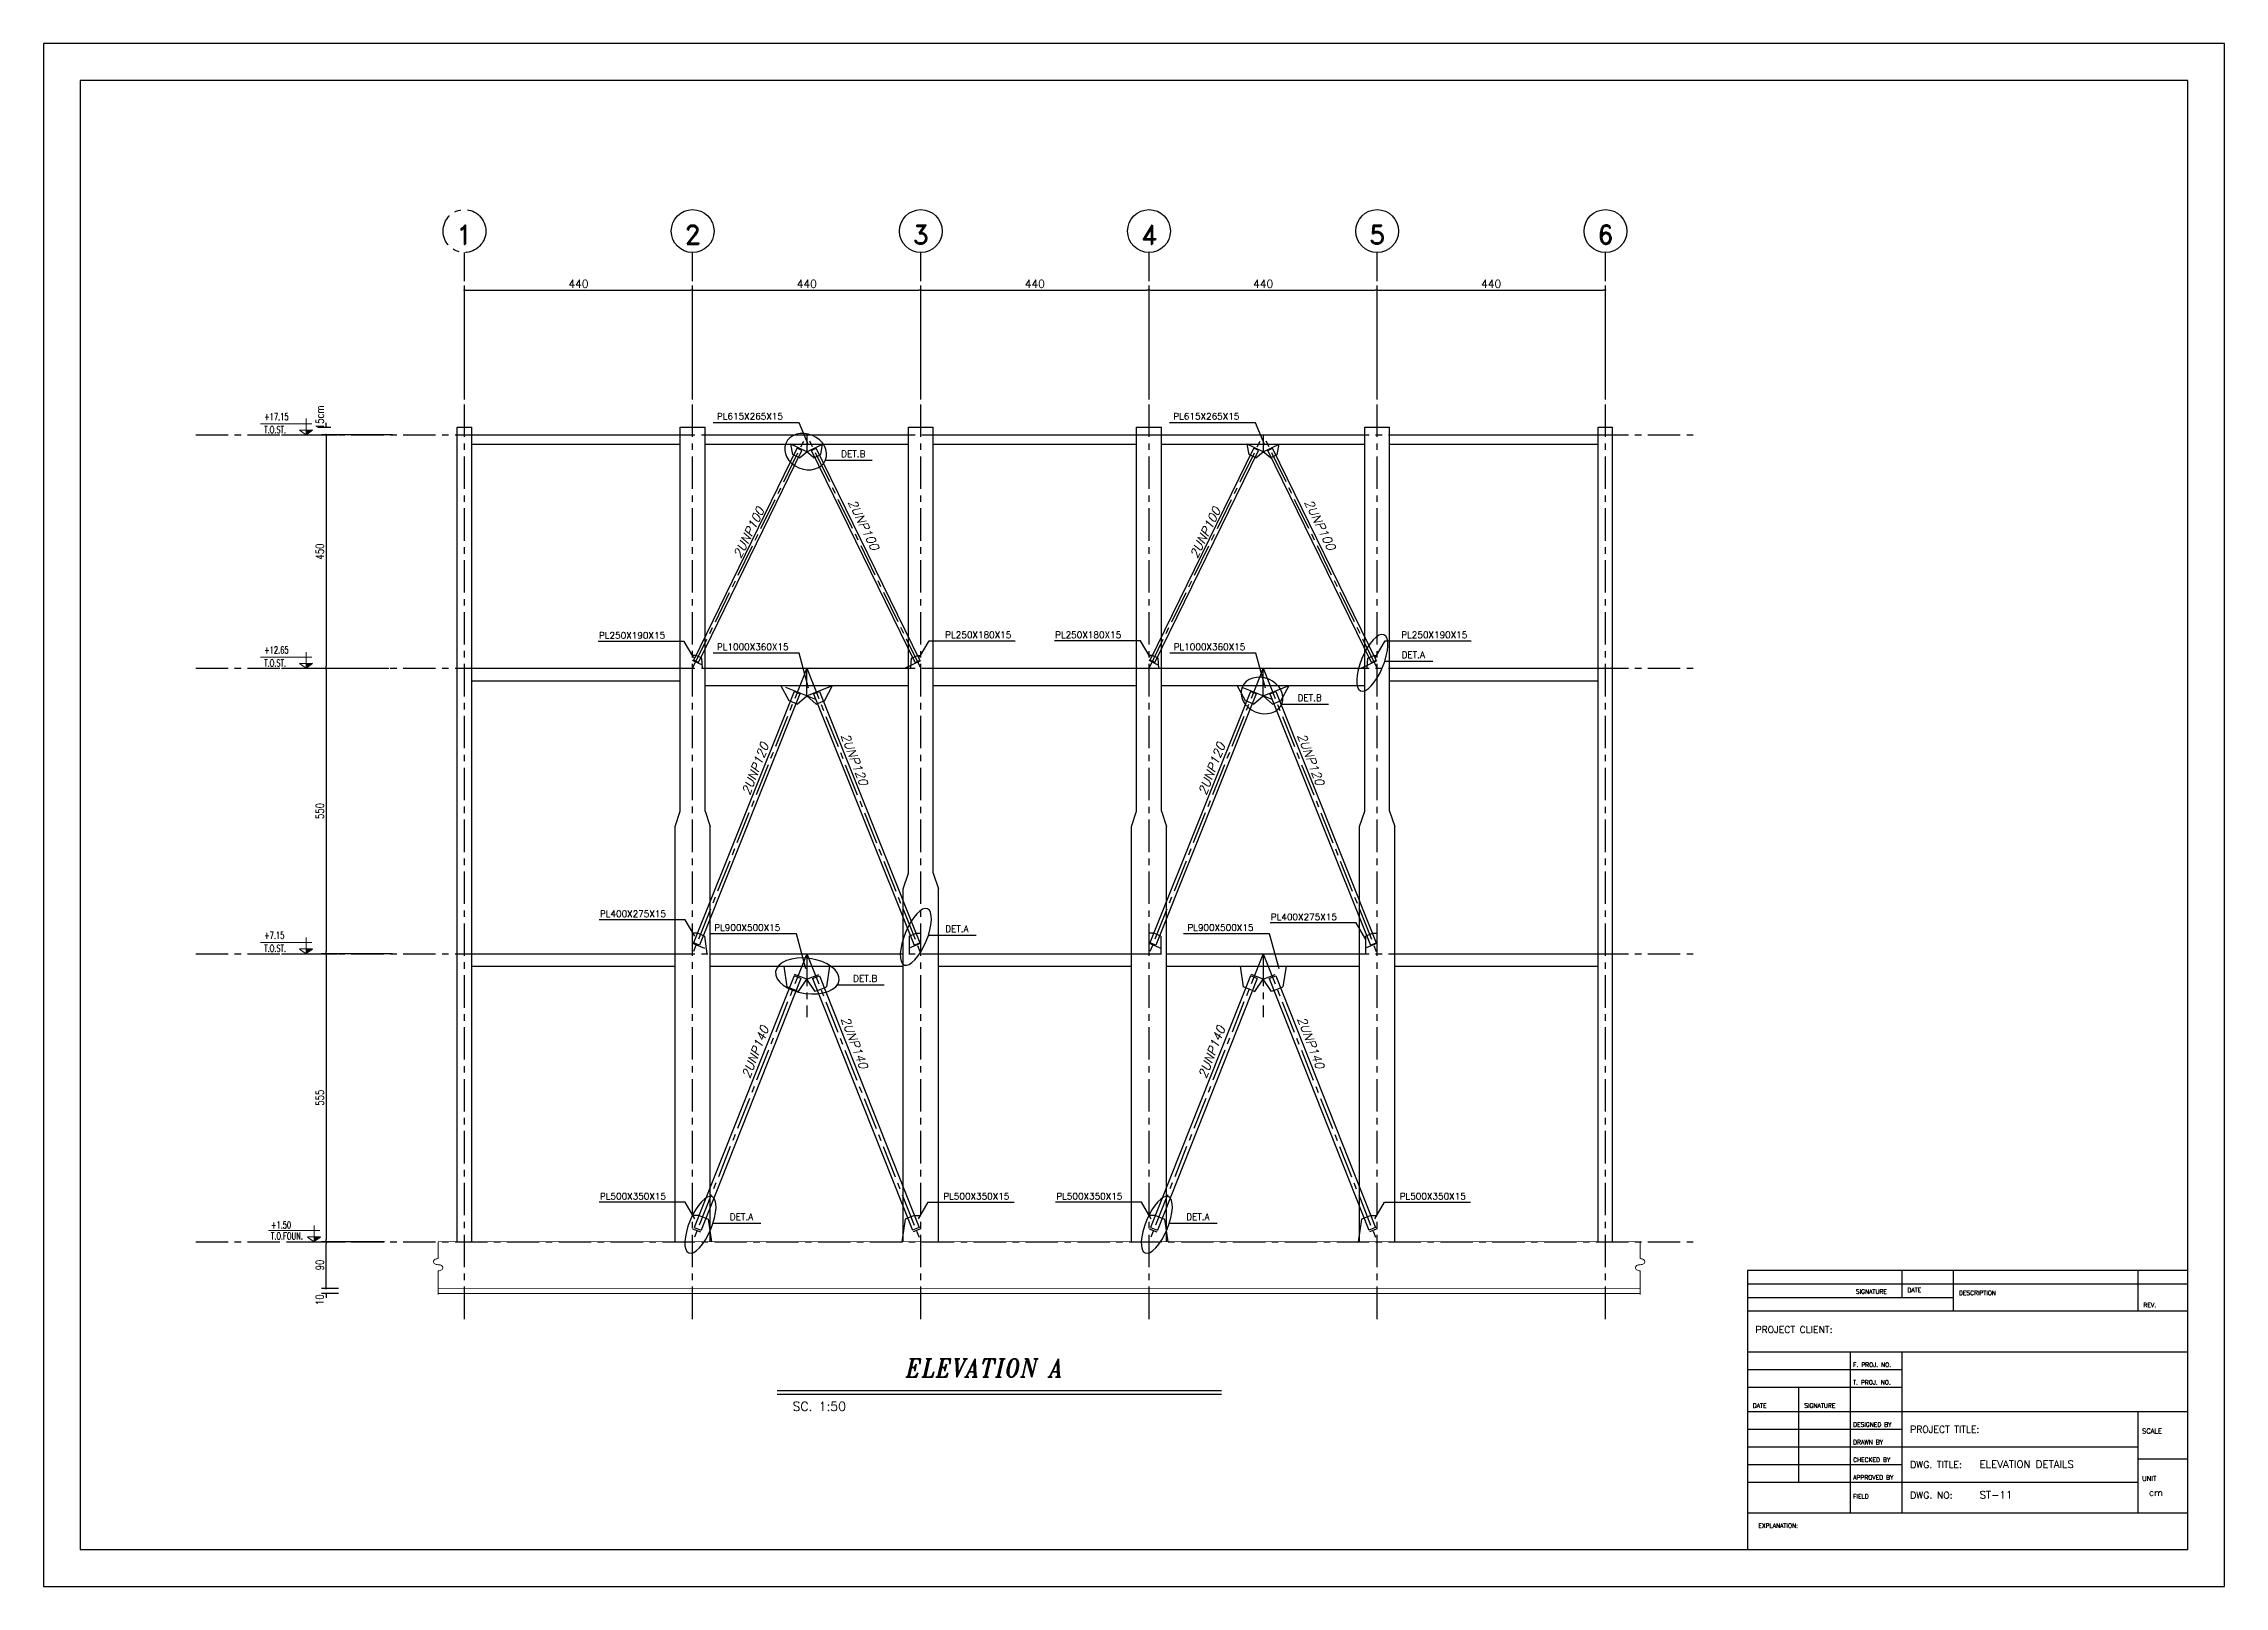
# Model space of a CAD drawing. Header units: inches. Extents: x 460503 to 460688, y 47570 to 48852.
# Drawn here: x 460506 to 460590.1, y 48150.2 to 48209.7 of the extents above; entities that cross this region are included whole.
import ezdxf
from ezdxf.enums import TextEntityAlignment as Align

# ---------------------------------------------------------------- set-up
doc = ezdxf.new("R2010")
doc.units = ezdxf.units.IN
doc.header["$MEASUREMENT"] = 0
for name, pattern in [('CENTER', [2, 1.25, -0.25, 0.25, -0.25]), ('DASHDOTX2', [2, 1, -0.5, 0, -0.5]), ('HIDDEN', [0.375, 0.25, -0.125])]:
    doc.linetypes.add(name, pattern=pattern)
for name, color, linetype in [('1', 1, 'Continuous'), ('2H', 2, 'HIDDEN'), ('2Y', 2, 'Continuous'), ('3', 3, 'HIDDEN'), ('3G', 3, 'Continuous'), ('4C', 4, 'Continuous'), ('6M', 6, 'Continuous'), ('Ax', 1, 'DASHDOTX2'), ('AXE', 1, 'CENTER'), ('D', 1, 'Continuous'), ('DIM', 8, 'Continuous'), ('E10', 3, 'Continuous'), ('lateral brace', 5, 'Continuous'), ('Layer4', 118, 'Continuous'), ('LEVEL', 3, 'HIDDEN'), ('TXT', 3, 'Continuous'), ('wall', 4, 'Continuous')]:
    doc.layers.add(name, color=color, linetype=linetype)
doc.layers.add('2', color=2, linetype='Continuous', lineweight=9)
doc.styles.add('E100', font='SIMPLEX.shx', dxfattribs={"width": 0.7})
doc.styles.add('ITALICT', font='italict')
doc.styles.add('ROMANC', font='TXT.shx')
doc.styles.add('ROMAND', font='ROMAND.shx')
doc.styles.add('ROMANS', font='ROMANS', dxfattribs={"width": 0.8})
doc.styles.add('ROMANT', font='romant')
doc.dimstyles.new('1-100', dxfattribs={"dimtxt": 0.3, "dimasz": 0.08, "dimexe": 0.18, "dimexo": 0.0625, "dimgap": 0.09, "dimtad": 1, "dimdec": 0, "dimlfac": 100, "dimdsep": 46, "dimtxsty": 'ROMANT', "dimblk": 'DOT', "dimcen": 0.09, "dimclrd": 1, "dimclre": 1, "dimclrt": 3, "dimadec": 0, "dimazin": 0, "dimtfac": 1, "dimtdec": 0, "dimtix": 1, "dimtofl": 0, "dimtmove": 2, "dimatfit": 3, "dimldrblk": 'DOT', "dimfxl": 1, "dimtolj": 1, "dimarcsym": 0})

msp = doc.modelspace()

# ---------------------------------------------------------------- texts
at = {"layer": '1', "style": 'ROMANS'}
for s, height, p in [('SIGNATURE', 0.167417309, (460575.93403606, 48161.51121217)), ('DATE', 0.167417309, (460577.92211661, 48161.56353008)), ('DESCRIPTION', 0.1674173092, (460579.91019716, 48161.45889426)), ('REV.', 0.167417309, (460587.0254328, 48160.98803308)), ('PROJECT CLIENT:', 0.2615895456, (460572.06251079, 48159.99673065)), ('F. PROJ. NO.', 0.1674173092, (460575.82940024, 48158.68604507)), ('T. PROJ. NO.', 0.1674173092, (460575.82940024, 48158.00591226)), ('DATE', 0.167417309, (460571.95787497, 48157.1165078)), ('SIGNATURE', 0.167417309, (460573.94595552, 48157.1165078)), ('DESIGNED BY', 0.1674173092, (460575.82940024, 48156.38405707)), ('DRAWN BY', 0.167417309, (460575.82940024, 48155.70392425)), ('PROJECT TITLE:', 0.2615895456, (460578.02675243, 48156.15241367)), ('SCALE', 0.188344473, (460586.97311489, 48156.12246753)), ('CHECKED BY', 0.167417309, (460575.82940024, 48155.02379144)), ('DWG. TITLE:', 0.2615895456, (460578.02675243, 48154.79214803)), ('APPROVED BY', 0.1674173092, (460575.82940024, 48154.34365862)), ('UNIT', 0.188344473, (460586.97311489, 48154.29134071)), ('FIELD', 0.167417309, (460575.82940024, 48153.61120789)), ('DWG. NO:', 0.261589546, (460578.02675243, 48153.61120789)), ('cm', 0.261589546, (460587.23470443, 48153.71584371)), ('EXPLANATION:', 0.1674173092, (460572.17270318, 48152.48246882))]:
    msp.add_text(s, height=height, dxfattribs=at).set_placement(p)
at = {"layer": '2Y', "style": 'ROMANC'}
for s, p in [('DET.B', (460536.80446813, 48193.75596709)), ('DET.A', (460558.41665109, 48186.01119914, 0.00499999)), ('DET.B', (460554.40446848, 48184.35596709)), ('DET.A', (460540.81665107, 48175.44850969, 0.00499999)), ('DET.B', (460537.26469196, 48173.53596709, -0.01545631)), ('DET.A', (460532.50935445, 48164.34988206)), ('DET.A', (460550.10935447, 48164.34988206))]:
    msp.add_text(s, height=0.249999306, dxfattribs=at).set_placement(p)
at = {"layer": '3', "color": 3, "style": 'ROMAND'}
for s, p in [('1', (460522.27675826, 48202.32997472, 0.00000001)), ('2', (460531.07675826, 48202.32997472, 0.00000001)), ('3', (460539.87675824, 48202.32937062, 0.00000001)), ('4', (460548.67675826, 48202.32997472, 0.00000001)), ('5', (460557.47675826, 48202.32997472, 0.00000001)), ('6', (460566.27675826, 48202.32997472, 0.00000001))]:
    msp.add_text(s, height=0.7299072, dxfattribs=at).set_placement(p, align=Align.MIDDLE_CENTER)
at = {"layer": '3G'}
for s, height, style, p in [('PL615X265X15', 0.2499993062, 'ROMANC', (460532.01113516, 48195.20536959, -0.00743621)), ('PL615X265X15', 0.2499993062, 'ROMANC', (460549.61113518, 48195.20536959, -0.00743621)), ('PL250X190X15', 0.2499993062, 'ROMANC', (460527.46311028, 48186.75996153, 0.00044355)), ('PL250X180X15', 0.2499993062, 'ROMANC', (460540.8151488, 48186.78192217, 0.00064367)), ('PL250X180X15', 0.2499993062, 'ROMANC', (460545.05185937, 48186.78192217, 0.00064367)), ('PL250X190X15', 0.2499993062, 'ROMANC', (460558.40095953, 48186.78192217, 0.00064367)), ('PL1000X360X15', 0.2499993062, 'ROMANC', (460532.01113516, 48186.31700018, -0.01243619)), ('PL1000X360X15', 0.2499993062, 'ROMANC', (460549.62527846, 48186.31700018, -0.01243619)), ('PL400X275X15', 0.2499993062, 'ROMANC', (460527.49842889, 48176.02957294, 0.0092659)), ('PL400X275X15', 0.2499993062, 'ROMANC', (460553.37100324, 48175.90580062, 0.0092659)), ('PL900X500X15', 0.2499993062, 'ROMANC', (460531.90813972, 48175.49700018, -0.0278925)), ('PL900X500X15', 0.2499993062, 'ROMANC', (460550.15229095, 48175.49700018, -0.0278925)), ('PL500X350X15', 0.2499993062, 'ROMANC', (460527.49915757, 48165.14126621, -0.00474019)), ('PL500X350X15', 0.2499993062, 'ROMANC', (460540.74139675, 48165.14126621, -0.00474019)), ('PL500X350X15', 0.2499993062, 'ROMANC', (460545.09915759, 48165.14126621, -0.00474019)), ('PL500X350X15', 0.2499993062, 'ROMANC', (460558.34139677, 48165.14126621, -0.00474019)), ('SC. 1:50', 0.35, 'ROMANS', (460534.93137917, 48156.99091573))]:
    msp.add_text(s, height=height, dxfattribs=dict(at, style=style)).set_placement(p)
at = {"layer": '3G', "style": 'ITALICT'}
for s, rotation, p in [('2UNP100', 63.9088177949, (460532.93198943, 48189.82594148, -0.0074362)), ('2UNP100', 295.8895840236, (460537.05778917, 48192.02131348, -0.0074362)), ('2UNP100', 63.9088177949, (460550.53198945, 48189.82594148, -0.0074362)), ('2UNP100', 295.8895840236, (460554.65778919, 48192.02131348, -0.0074362)), ('2UNP120', 69.0984814935, (460533.27524781, 48180.70286256)), ('2UNP120', 290.9015185055, (460536.78491331, 48183.03000262)), ('2UNP120', 69.0984814935, (460550.87524783, 48180.70286256)), ('2UNP120', 290.9015185055, (460554.38491333, 48183.03000262)), ('2UNP140', 69.0984814935, (460533.2752478, 48169.78286256)), ('2UNP140', 290.9015185055, (460536.7849133, 48172.11000262)), ('2UNP140', 69.0984814935, (460550.87524782, 48169.78286256)), ('2UNP140', 290.9015185055, (460554.38491332, 48172.11000262))]:
    msp.add_text(s, height=0.337499063, rotation=rotation, dxfattribs=at).set_placement(p)
at = {"layer": '4C', "style": 'ITALICT', "width": 0.9}
msp.add_text('ELEVATION A ', height=0.7, dxfattribs=at).set_placement((460539.29438768, 48158.29503699))
at = {"layer": 'E10', "color": 3, "style": 'E100'}
for s, p in [('ELEVATION DETAILS', (460580.70460128, 48154.79214803)), ('ST-11', (460580.70460128, 48153.61120789))]:
    msp.add_text(s, height=0.28865, dxfattribs=at).set_placement(p)
at = {"layer": 'LEVEL', "style": 'ROMANS', "width": 0.7}
for s, p in [('+17.15', (460514.55278677, 48195.18318704, -0.00499999)), ('T.O.ST.  ', (460514.55278677, 48194.68194012, -0.00499999)), ('T.O.ST.  ', (460514.55278677, 48185.68194012, -0.00499999)), ('+12.65', (460514.55278677, 48186.18318704, -0.00499999)), ('+7.15', (460514.55278677, 48175.18318704, -0.00499999)), ('T.O.ST.  ', (460514.55278677, 48174.68194012, -0.00499999)), ('+1.50', (460514.81288485, 48164.0244916, -0.00499999)), ('T.O.FOUN.', (460514.81288485, 48163.59493424, -0.00499999))]:
    msp.add_text(s, height=0.27, dxfattribs=at).set_placement(p)

# ---------------------------------------------------------------- blocks, each defined once
blk = doc.blocks.new('DOT')
at = {"layer": 'DIM', "color": 0, "linetype": 'ByBlock'}
blk.add_line((-0.5, 0), (-1, 0), dxfattribs=at)
at = {"layer": 'DIM', "color": 0, "linetype": 'ByBlock', "const_width": 0.5}
blk.add_lwpolyline([(-0.25, 0, 1), (0.25, 0, 1)], format="xyb", close=True, dxfattribs=at)
blk = doc.blocks.new('*D379')
at = {"layer": 'D', "color": 1, "lineweight": -2, "transparency": 16777216}
for p, q in [((460519.495, 48174.615), (460516.757, 48174.615)), ((460516.937, 48174.535), (460516.937, 48163.595)), ((460519.197, 48163.515), (460516.757, 48163.515))]:
    blk.add_line(p, q, dxfattribs=at)
at = {"layer": 'Defpoints', "color": 0, "transparency": 16777216}
for p in [(460519.558, 48174.615), (460516.937, 48163.515), (460519.259, 48163.515)]:
    blk.add_point(p, dxfattribs=at)
at = {"layer": 'D', "color": 1, "lineweight": -2, "transparency": 16777216, "xscale": 0.08, "yscale": 0.08, "zscale": 0.08}
for p, rotation in [((460516.937, 48174.615), 90), ((460516.937, 48163.515), 270)]:
    blk.add_blockref('DOT', p, dxfattribs=dict(at, rotation=rotation))
at = {"layer": 'D', "color": 2, "transparency": 16777216, "insert": (460516.697, 48169.065), "char_height": 0.3, "attachment_point": 5, "rotation": 90, "style": 'ROMANS'}
blk.add_mtext('\\A1;555', dxfattribs=at)
blk = doc.blocks.new('_Dot')
at = {"layer": 'DIM', "color": 0, "lineweight": -2}
blk.add_line((-0.5, 0), (-1, 0), dxfattribs=at)
at = {"layer": 'DIM', "color": 0, "const_width": 0.5}
blk.add_lwpolyline([(-0.25, 0, 1), (0.25, 0, 1)], format="xyb", close=True, dxfattribs=at)
blk = doc.blocks.new('*D380')
at = {"layer": 'D', "color": 1, "lineweight": -2, "transparency": 16777216}
for p, q in [((460517.38, 48163.515), (460516.757, 48163.515)), ((460516.937, 48161.795), (460516.937, 48163.435)), ((460517.414, 48161.715), (460516.757, 48161.715))]:
    blk.add_line(p, q, dxfattribs=at)
at = {"layer": 'Defpoints', "color": 0, "transparency": 16777216}
for p in [(460516.937, 48163.515), (460517.442, 48163.515), (460517.476, 48161.715)]:
    blk.add_point(p, dxfattribs=at)
at = {"layer": 'D', "color": 1, "lineweight": -2, "transparency": 16777216, "xscale": 0.08, "yscale": 0.08, "zscale": 0.08}
for p, rotation in [((460516.937, 48163.515), 90), ((460516.937, 48161.715), 270)]:
    blk.add_blockref('DOT', p, dxfattribs=dict(at, rotation=rotation))
at = {"layer": 'D', "color": 2, "transparency": 16777216, "insert": (460516.697, 48162.615), "char_height": 0.3, "attachment_point": 5, "rotation": 90, "style": 'ROMANS'}
blk.add_mtext('\\A1;90', dxfattribs=at)
blk = doc.blocks.new('*D381')
at = {"layer": 'D', "color": 1, "lineweight": -2, "transparency": 16777216}
for p, q in [((460517.414, 48161.715), (460516.757, 48161.715)), ((460516.937, 48161.795), (460516.937, 48161.875)), ((460517.414, 48161.515), (460516.757, 48161.515)), ((460516.937, 48161.435), (460516.937, 48161.355))]:
    blk.add_line(p, q, dxfattribs=at)
at = {"layer": 'Defpoints', "color": 0, "transparency": 16777216}
for p in [(460517.476, 48161.715), (460516.937, 48161.515), (460517.476, 48161.515)]:
    blk.add_point(p, dxfattribs=at)
at = {"layer": 'D', "color": 1, "lineweight": -2, "transparency": 16777216, "xscale": 0.08, "yscale": 0.08, "zscale": 0.08}
for p, rotation in [((460516.937, 48161.715), 270), ((460516.937, 48161.515), 90)]:
    blk.add_blockref('DOT', p, dxfattribs=dict(at, rotation=rotation))
at = {"layer": 'D', "color": 2, "transparency": 16777216, "insert": (460516.695, 48161.278), "char_height": 0.3, "attachment_point": 5, "rotation": 90, "style": 'ROMANS'}
blk.add_mtext('\\A1;10', dxfattribs=at)
blk = doc.blocks.new('*D382')
at = {"layer": 'D', "color": 1, "lineweight": -2, "transparency": 16777216}
for p, q in [((460516.635, 48194.915), (460517.117, 48194.915)), ((460516.635, 48194.615), (460517.117, 48194.615)), ((460516.937, 48194.995), (460516.937, 48195.075)), ((460516.937, 48194.535), (460516.937, 48194.455))]:
    blk.add_line(p, q, dxfattribs=at)
at = {"layer": 'Defpoints', "color": 0, "transparency": 16777216}
for p in [(460516.572, 48194.915), (460516.572, 48194.615), (460516.937, 48194.615)]:
    blk.add_point(p, dxfattribs=at)
at = {"layer": 'D', "color": 1, "lineweight": -2, "transparency": 16777216, "xscale": 0.08, "yscale": 0.08, "zscale": 0.08}
for p, rotation in [((460516.937, 48194.915), 270), ((460516.937, 48194.615), 90)]:
    blk.add_blockref('DOT', p, dxfattribs=dict(at, rotation=rotation))
at = {"layer": 'D', "color": 2, "transparency": 16777216, "insert": (460516.697, 48195.29), "char_height": 0.3, "attachment_point": 5, "rotation": 90, "style": 'ROMANS'}
blk.add_mtext('\\A1;15cm', dxfattribs=at)
blk = doc.blocks.new('*D383')
at = {"layer": 'D', "color": 1, "lineweight": -2, "transparency": 16777216}
for p, q in [((460519.355, 48185.615), (460516.757, 48185.615)), ((460516.937, 48185.535), (460516.937, 48174.695)), ((460519.197, 48174.615), (460516.757, 48174.615))]:
    blk.add_line(p, q, dxfattribs=at)
at = {"layer": 'Defpoints', "color": 0, "transparency": 16777216}
for p in [(460519.418, 48185.615), (460516.937, 48174.615), (460519.259, 48174.615)]:
    blk.add_point(p, dxfattribs=at)
at = {"layer": 'D', "color": 1, "lineweight": -2, "transparency": 16777216, "xscale": 0.08, "yscale": 0.08, "zscale": 0.08}
for p, rotation in [((460516.937, 48185.615), 90), ((460516.937, 48174.615), 270)]:
    blk.add_blockref('DOT', p, dxfattribs=dict(at, rotation=rotation))
at = {"layer": 'D', "color": 2, "transparency": 16777216, "insert": (460516.697, 48180.115), "char_height": 0.3, "attachment_point": 5, "rotation": 90, "style": 'ROMANS'}
blk.add_mtext('\\A1;550', dxfattribs=at)
blk = doc.blocks.new('*D384')
at = {"layer": 'D', "color": 1, "lineweight": -2, "transparency": 16777216}
for p, q in [((460519.495, 48194.615), (460516.757, 48194.615)), ((460516.937, 48194.535), (460516.937, 48185.695)), ((460519.197, 48185.615), (460516.757, 48185.615))]:
    blk.add_line(p, q, dxfattribs=at)
at = {"layer": 'Defpoints', "color": 0, "transparency": 16777216}
for p in [(460519.558, 48194.615), (460516.937, 48185.615), (460519.259, 48185.615)]:
    blk.add_point(p, dxfattribs=at)
at = {"layer": 'D', "color": 1, "lineweight": -2, "transparency": 16777216, "xscale": 0.08, "yscale": 0.08, "zscale": 0.08}
for p, rotation in [((460516.937, 48194.615), 90), ((460516.937, 48185.615), 270)]:
    blk.add_blockref('DOT', p, dxfattribs=dict(at, rotation=rotation))
at = {"layer": 'D', "color": 2, "transparency": 16777216, "insert": (460516.697, 48190.115), "char_height": 0.3, "attachment_point": 5, "rotation": 90, "style": 'ROMANS'}
blk.add_mtext('\\A1;450', dxfattribs=at)
blk = doc.blocks.new('*D385')
at = {"layer": 'Defpoints', "color": 0, "transparency": 16777216}
for p in [(460531.074, 48200.196), (460522.274, 48195.918), (460531.074, 48195.918)]:
    blk.add_point(p, dxfattribs=at)
at = {"layer": 'wall', "color": 1, "lineweight": -2, "transparency": 16777216}
for p, q in [((460522.274, 48195.981), (460522.274, 48200.376)), ((460531.074, 48195.981), (460531.074, 48200.376)), ((460522.354, 48200.196), (460530.994, 48200.196))]:
    blk.add_line(p, q, dxfattribs=at)
at = {"layer": 'wall', "color": 1, "lineweight": -2, "transparency": 16777216, "xscale": 0.08, "yscale": 0.08, "zscale": 0.08, "rotation": 180}
blk.add_blockref('DOT', (460522.274, 48200.196), dxfattribs=at)
at = {"layer": 'wall', "color": 1, "lineweight": -2, "transparency": 16777216, "xscale": 0.08, "yscale": 0.08, "zscale": 0.08}
blk.add_blockref('DOT', (460531.074, 48200.196), dxfattribs=at)
at = {"layer": 'wall', "color": 3, "transparency": 16777216, "insert": (460526.674, 48200.436), "char_height": 0.3, "attachment_point": 5, "style": 'ROMANT'}
blk.add_mtext('\\A1;440', dxfattribs=at)
blk = doc.blocks.new('*D386')
at = {"layer": 'Defpoints', "color": 0, "transparency": 16777216}
for p in [(460539.874, 48200.196), (460531.074, 48195.918), (460539.874, 48195.918)]:
    blk.add_point(p, dxfattribs=at)
at = {"layer": 'wall', "color": 1, "lineweight": -2, "transparency": 16777216}
for p, q in [((460531.074, 48195.981), (460531.074, 48200.376)), ((460539.874, 48195.981), (460539.874, 48200.376)), ((460531.154, 48200.196), (460539.794, 48200.196))]:
    blk.add_line(p, q, dxfattribs=at)
at = {"layer": 'wall', "color": 1, "lineweight": -2, "transparency": 16777216, "xscale": 0.08, "yscale": 0.08, "zscale": 0.08, "rotation": 180}
blk.add_blockref('DOT', (460531.074, 48200.196), dxfattribs=at)
at = {"layer": 'wall', "color": 1, "lineweight": -2, "transparency": 16777216, "xscale": 0.08, "yscale": 0.08, "zscale": 0.08}
blk.add_blockref('DOT', (460539.874, 48200.196), dxfattribs=at)
at = {"layer": 'wall', "color": 3, "transparency": 16777216, "insert": (460535.474, 48200.436), "char_height": 0.3, "attachment_point": 5, "style": 'ROMANT'}
blk.add_mtext('\\A1;440', dxfattribs=at)
blk = doc.blocks.new('*D387')
at = {"layer": 'Defpoints', "color": 0, "transparency": 16777216}
for p in [(460548.674, 48200.196), (460539.874, 48195.918), (460548.674, 48195.918)]:
    blk.add_point(p, dxfattribs=at)
at = {"layer": 'wall', "color": 1, "lineweight": -2, "transparency": 16777216}
for p, q in [((460539.874, 48195.981), (460539.874, 48200.376)), ((460548.674, 48195.981), (460548.674, 48200.376)), ((460539.954, 48200.196), (460548.594, 48200.196))]:
    blk.add_line(p, q, dxfattribs=at)
at = {"layer": 'wall', "color": 1, "lineweight": -2, "transparency": 16777216, "xscale": 0.08, "yscale": 0.08, "zscale": 0.08, "rotation": 180}
blk.add_blockref('DOT', (460539.874, 48200.196), dxfattribs=at)
at = {"layer": 'wall', "color": 1, "lineweight": -2, "transparency": 16777216, "xscale": 0.08, "yscale": 0.08, "zscale": 0.08}
blk.add_blockref('DOT', (460548.674, 48200.196), dxfattribs=at)
at = {"layer": 'wall', "color": 3, "transparency": 16777216, "insert": (460544.274, 48200.436), "char_height": 0.3, "attachment_point": 5, "style": 'ROMANT'}
blk.add_mtext('\\A1;440', dxfattribs=at)
blk = doc.blocks.new('*D388')
at = {"layer": 'Defpoints', "color": 0, "transparency": 16777216}
for p in [(460557.474, 48200.196), (460548.674, 48195.918), (460557.474, 48195.918)]:
    blk.add_point(p, dxfattribs=at)
at = {"layer": 'wall', "color": 1, "lineweight": -2, "transparency": 16777216}
for p, q in [((460548.674, 48195.981), (460548.674, 48200.376)), ((460557.474, 48195.981), (460557.474, 48200.376)), ((460548.754, 48200.196), (460557.394, 48200.196))]:
    blk.add_line(p, q, dxfattribs=at)
at = {"layer": 'wall', "color": 1, "lineweight": -2, "transparency": 16777216, "xscale": 0.08, "yscale": 0.08, "zscale": 0.08, "rotation": 180}
blk.add_blockref('DOT', (460548.674, 48200.196), dxfattribs=at)
at = {"layer": 'wall', "color": 1, "lineweight": -2, "transparency": 16777216, "xscale": 0.08, "yscale": 0.08, "zscale": 0.08}
blk.add_blockref('DOT', (460557.474, 48200.196), dxfattribs=at)
at = {"layer": 'wall', "color": 3, "transparency": 16777216, "insert": (460553.074, 48200.436), "char_height": 0.3, "attachment_point": 5, "style": 'ROMANT'}
blk.add_mtext('\\A1;440', dxfattribs=at)
blk = doc.blocks.new('*D389')
at = {"layer": 'Defpoints', "color": 0, "transparency": 16777216}
for p in [(460566.274, 48200.196), (460557.474, 48195.918), (460566.274, 48195.918)]:
    blk.add_point(p, dxfattribs=at)
at = {"layer": 'wall', "color": 1, "lineweight": -2, "transparency": 16777216}
for p, q in [((460557.474, 48195.981), (460557.474, 48200.376)), ((460566.274, 48195.981), (460566.274, 48200.376)), ((460557.554, 48200.196), (460566.194, 48200.196))]:
    blk.add_line(p, q, dxfattribs=at)
at = {"layer": 'wall', "color": 1, "lineweight": -2, "transparency": 16777216, "xscale": 0.08, "yscale": 0.08, "zscale": 0.08, "rotation": 180}
blk.add_blockref('DOT', (460557.474, 48200.196), dxfattribs=at)
at = {"layer": 'wall', "color": 1, "lineweight": -2, "transparency": 16777216, "xscale": 0.08, "yscale": 0.08, "zscale": 0.08}
blk.add_blockref('DOT', (460566.274, 48200.196), dxfattribs=at)
at = {"layer": 'wall', "color": 3, "transparency": 16777216, "insert": (460561.874, 48200.436), "char_height": 0.3, "attachment_point": 5, "style": 'ROMANT'}
blk.add_mtext('\\A1;440', dxfattribs=at)
blk = doc.blocks.new('ss')
at = {"layer": '2'}
for p, q in [((0, 0.137), (0, 0.514)), ((0, -0.137), (0, -0.674))]:
    blk.add_line(p, q, dxfattribs=at)
for points in [[(0, 0, -0.064661), (-0.043, 0.006, -0.077521), (-0.076, 0.02, -0.107173), (-0.1, 0.044, -0.145), (-0.107, 0.069, -0.145), (-0.1, 0.093, -0.107173), (-0.076, 0.117, -0.077521), (-0.043, 0.131, -0.064661), (0, 0.137, -0.064661)], [(0, -0.137, 0.064661), (0.043, -0.131, 0.077521), (0.076, -0.117, 0.107173), (0.1, -0.093, 0.145), (0.107, -0.069, 0.145), (0.1, -0.044, 0.107173), (0.076, -0.02, 0.077521), (0.043, -0.006, 0.064661), (0, 0, 0.064661)]]:
    blk.add_lwpolyline(points, format="xyb", dxfattribs=at)

# ---------------------------------------------------------------- dimensions: what is measured, and where the dimension line sits
at = {"layer": 'D'}
for base, p1, p2, text, picture, middle in [((460516.9374016, 48194.615439, -0.00499999), (460516.57203929, 48194.915439, -0.00499999), (460516.57203929, 48194.615439, -0.00499999), '15cm', '*D382', (460516.9374016, 48195.28977405, -0.00499999)), ((460516.9374016, 48161.515439, -0.00499999), (460517.4763918, 48161.715439, -0.00499999), (460517.4763918, 48161.515439, -0.00499999), '10', '*D381', (460516.93508165, 48161.27827692, -0.00499999))]:
    dim = msp.add_linear_dim(base=base, p1=p1, p2=p2, angle=270, text=text, dimstyle='1-100', override={"dimtxsty": 'ROMANS', "dimclrt": 2, "dimtmove": 1}, dxfattribs=at)
    dim.commit()
    dim.dimension.update_dxf_attribs({"geometry": picture, "text_midpoint": middle, "dimtype": 160})
for base, p1, p2, text, picture, middle in [((460516.9374016, 48185.615439, -0.00499999), (460519.55759671, 48194.615439, -0.00499999), (460519.25941674, 48185.615439, -0.00499999), '450', '*D384', (460516.6974016, 48190.115439, -0.00499999)), ((460516.9374016, 48174.615439, -0.00499999), (460519.41765803, 48185.615439, -0.00499999), (460519.25941674, 48174.615439, -0.00499999), '550', '*D383', (460516.6974016, 48180.115439, -0.00499999)), ((460516.9374016, 48163.515439, -0.00499999), (460519.55759671, 48174.615439, -0.00499999), (460519.25941674, 48163.515439, -0.00499999), '555', '*D379', (460516.6974016, 48169.065439, -0.00499999)), ((460516.9374016, 48163.515439, -0.00499999), (460517.4763918, 48161.715439, -0.00499999), (460517.44206087, 48163.515439, -0.00499999), '90', '*D380', (460516.6974016, 48162.615439, -0.00499999))]:
    dim = msp.add_linear_dim(base=base, p1=p1, p2=p2, angle=90, text=text, dimstyle='1-100', override={"dimtxsty": 'ROMANS', "dimclrt": 2, "dimtmove": 1}, dxfattribs=at)
    dim.commit()
    dim.dimension.update_dxf_attribs({"geometry": picture, "text_midpoint": middle})
at = {"layer": 'wall'}
for base, p1, p2, picture, middle in [((460531.07444008, 48200.19643664), (460522.27444008, 48195.91812893), (460531.07444008, 48195.91812893), '*D385', (460526.67444008, 48200.43643664)), ((460539.87444008, 48200.19647071), (460531.07444008, 48195.91812893), (460539.87444008, 48195.91812893), '*D386', (460535.47444008, 48200.43647071)), ((460548.67444006, 48200.19647071), (460539.87444006, 48195.91812893), (460548.67444006, 48195.91812893), '*D387', (460544.27444006, 48200.43647071)), ((460557.47444008, 48200.19647071), (460548.67444008, 48195.91812893), (460557.47444008, 48195.91812893), '*D388', (460553.07444008, 48200.43647071)), ((460566.27444008, 48200.19647071), (460557.47444008, 48195.91812893), (460566.27444008, 48195.91812893), '*D389', (460561.87444008, 48200.43647071))]:
    dim = msp.add_linear_dim(base=base, p1=p1, p2=p2, text='440', dimstyle='1-100', dxfattribs=at)
    dim.commit()
    dim.dimension.update_dxf_attribs({"geometry": picture, "text_midpoint": middle})

# ---------------------------------------------------------------- linework, layer by layer
at = {"layer": '1'}
for p, q in [((460571.74860333, 48162.40061662), (460571.74860333, 48151.64549911)), ((460571.74860333, 48162.40061662), (460571.74860333, 48153.05808266)), ((460588.72955203, 48162.40061662), (460571.74860333, 48162.40061662)), ((460577.71284497, 48161.35425844), (460577.71284497, 48162.40061662)), ((460579.70092552, 48160.83107935), (460579.70092552, 48162.40061662)), ((460586.81616116, 48160.83107935), (460586.81616116, 48162.40061662)), ((460588.72955203, 48161.87743753), (460571.74860333, 48161.87743753)), ((460579.70092552, 48161.35425844), (460571.74860333, 48161.35425844)), ((460588.72955203, 48160.83107935), (460571.74860333, 48160.83107935)), ((460588.72955203, 48159.26154208), (460571.74860333, 48159.26154208)), ((460575.72476443, 48153.05808266), (460575.72476443, 48159.26154208)), ((460577.71284497, 48153.05808266), (460577.71284497, 48159.26154208)), ((460577.71284497, 48158.58140926), (460571.74860333, 48158.58140926)), ((460577.71284497, 48157.90127644), (460571.74860333, 48157.90127644)), ((460573.73668388, 48154.2390228), (460573.73668388, 48157.90127644)), ((460577.71284497, 48156.95955407), (460571.74860333, 48156.95955407)), ((460588.72955203, 48156.95955407), (460577.71284497, 48156.95955407)), ((460586.81616116, 48153.05808266), (460586.81616116, 48156.95955407)), ((460577.71284497, 48156.27942126), (460571.74860333, 48156.27942126)), ((460586.81616116, 48155.59928844), (460571.74860333, 48155.59928844)), ((460577.71284497, 48154.91915562), (460571.74860333, 48154.91915562)), ((460588.72955203, 48155.12842725), (460586.81616116, 48155.12842725)), ((460577.71284497, 48154.2390228), (460571.74860333, 48154.2390228)), ((460586.81616116, 48154.2390228), (460577.71284497, 48154.2390228)), ((460571.74860333, 48153.05808266), (460588.72955203, 48153.05808266))]:
    msp.add_line(p, q, dxfattribs=at)
msp.add_lwpolyline([(460507.46120186, 48151.64549911), (460588.72955203, 48151.64549911), (460588.72955203, 48208.27849574), (460507.46120186, 48208.27849574)], close=True, dxfattribs=at)
at = {"layer": '2'}
for p, q in [((460516.17079562, 48194.615439, -0.00499999), (460516.17079562, 48195.23986966, -0.00499999)), ((460516.38364161, 48195.04355291, -0.00499999), (460514.41198854, 48195.04355291, -0.00499999)), ((460516.17079562, 48194.615439, -0.00499999), (460515.91075076, 48194.79560185, -0.00499999)), ((460515.91081735, 48194.80031269, -0.00499999), (460516.41090363, 48194.80031269, -0.00499999)), ((460516.38364161, 48186.04355291, -0.00499999), (460514.41198854, 48186.04355291, -0.00499999)), ((460516.17079562, 48185.615439, -0.00499999), (460516.17079562, 48186.23986966, -0.00499999)), ((460516.17079562, 48185.615439, -0.00499999), (460515.91075076, 48185.79560185, -0.00499999)), ((460515.91081735, 48185.80031269, -0.00499999), (460516.41090363, 48185.80031269, -0.00499999)), ((460516.38364161, 48175.04355291, -0.00499999), (460514.41198854, 48175.04355291, -0.00499999)), ((460516.17079562, 48174.615439, -0.00499999), (460516.17079562, 48175.23986966, -0.00499999)), ((460516.17079562, 48174.615439, -0.00499999), (460515.91075076, 48174.79560185, -0.00499999)), ((460515.91081735, 48174.80031269, -0.00499999), (460516.41090363, 48174.80031269, -0.00499999)), ((460516.4830359, 48163.515439, -0.00499999), (460516.4830359, 48164.13986966, -0.00499999)), ((460516.69588189, 48163.94355291, -0.00499999), (460514.72422883, 48163.94355291, -0.00499999)), ((460516.4830359, 48163.515439, -0.00499999), (460516.22299104, 48163.69560185, -0.00499999)), ((460516.22305763, 48163.70031269, -0.00499999), (460516.72314391, 48163.70031269, -0.00499999)), ((460521.25893143, 48163.515439, -0.00499999), (460567.61506391, 48163.52161078, -0.00499999)), ((460521.25883969, 48161.715439, -0.00499999), (460567.61508363, 48161.72161078, -0.00499999)), ((460521.25882797, 48161.515439, -0.00499999), (460567.61509743, 48161.52161078, -0.00499999))]:
    msp.add_line(p, q, dxfattribs=at)
at = {"layer": '2H'}
for p, q in [((460516.41083703, 48194.79560185, -0.00499999), (460516.17079562, 48194.615439, -0.00499999)), ((460516.41083703, 48185.79560185, -0.00499999), (460516.17079562, 48185.615439, -0.00499999)), ((460516.41083703, 48174.79560185, -0.00499999), (460516.17079562, 48174.615439, -0.00499999)), ((460516.72307731, 48163.69560185, -0.00499999), (460516.4830359, 48163.515439, -0.00499999))]:
    msp.add_line(p, q, dxfattribs=at)
at = {"layer": '2Y'}
for p, q in [((460535.17697254, 48195.08415531, -0.00743621), (460531.85990642, 48195.08415531, -0.00743621)), ((460535.54720108, 48194.21832282, -0.00743621), (460535.17697254, 48195.08415531, -0.00743621)), ((460552.77697256, 48195.08415531, -0.00743621), (460549.45990644, 48195.08415531, -0.00743621)), ((460553.1472011, 48194.21832282, -0.00743621), (460552.77697256, 48195.08415531, -0.00743621)), ((460536.19398386, 48193.63475281), (460538.00187269, 48193.63475281)), ((460530.75394731, 48186.65383141, 0.00044355), (460527.43688119, 48186.65383141, 0.00044355)), ((460531.12417586, 48186.02070544, 0.00044355), (460530.75394731, 48186.65383141, 0.00044355)), ((460535.17697254, 48186.1957859, -0.01243619), (460531.85990642, 48186.1957859, -0.01243619)), ((460535.54720108, 48184.8519514, -0.01243619), (460535.17697254, 48186.1957859, -0.01243619)), ((460539.82074249, 48186.04266608, 0.00064367), (460540.19097104, 48186.67579205, 0.00064367)), ((460540.19097104, 48186.67579205, 0.00064367), (460543.50803716, 48186.67579205, 0.00064367)), ((460548.34269639, 48186.67579205, 0.00064367), (460545.02563027, 48186.67579205, 0.00064367)), ((460548.71292494, 48186.04266608, 0.00064367), (460548.34269639, 48186.67579205, 0.00064367)), ((460552.79111583, 48186.1957859, -0.01243619), (460549.47404971, 48186.1957859, -0.01243619)), ((460553.16134438, 48184.8519514, -0.01243619), (460552.79111583, 48186.1957859, -0.01243619)), ((460557.40655323, 48186.04266608, 0.00064367), (460557.77678178, 48186.67579205, 0.00064367)), ((460557.77678178, 48186.67579205, 0.00064367), (460561.0938479, 48186.67579205, 0.00064367)), ((460557.76680961, 48185.88998486, 0.00499999), (460559.61405565, 48185.88998486, 0.00499999)), ((460553.79398421, 48184.23475281), (460555.60187305, 48184.23475281)), ((460530.78926591, 48175.92344281, 0.0092659), (460527.47219979, 48175.92344281, 0.0092659)), ((460531.15949446, 48175.29031685, 0.0092659), (460530.78926591, 48175.92344281, 0.0092659)), ((460535.07397709, 48175.3757859, -0.0278925), (460531.75691097, 48175.3757859, -0.0278925)), ((460535.44420564, 48174.0319514, -0.0278925), (460535.07397709, 48175.3757859, -0.0278925)), ((460540.16680959, 48175.32729541, 0.00499999), (460542.01405563, 48175.32729541, 0.00499999)), ((460553.31812832, 48175.3757859, -0.0278925), (460550.0010622, 48175.3757859, -0.0278925)), ((460553.68835687, 48174.0319514, -0.0278925), (460553.31812832, 48175.3757859, -0.0278925)), ((460556.66184027, 48175.79967049, 0.0092659), (460553.34477415, 48175.79967049, 0.0092659)), ((460557.03206881, 48175.16654453, 0.0092659), (460556.66184027, 48175.79967049, 0.0092659)), ((460536.65420768, 48173.41475281, -0.01545631), (460538.46209652, 48173.41475281, -0.01545631)), ((460530.7899946, 48165.03513609, -0.00474019), (460527.47292848, 48165.03513609, -0.00474019)), ((460531.16022315, 48164.40201012, -0.00474019), (460530.7899946, 48165.03513609, -0.00474019)), ((460539.78865699, 48164.40201012, -0.00474019), (460540.15888554, 48165.03513609, -0.00474019)), ((460540.15888554, 48165.03513609, -0.00474019), (460543.47595166, 48165.03513609, -0.00474019)), ((460548.38999462, 48165.03513609, -0.00474019), (460545.0729285, 48165.03513609, -0.00474019)), ((460548.76022317, 48164.40201012, -0.00474019), (460548.38999462, 48165.03513609, -0.00474019)), ((460557.38865701, 48164.40201012, -0.00474019), (460557.75888556, 48165.03513609, -0.00474019)), ((460557.75888556, 48165.03513609, -0.00474019), (460561.07595168, 48165.03513609, -0.00474019)), ((460531.85951298, 48164.22866777), (460533.70675902, 48164.22866777)), ((460549.459513, 48164.22866777), (460551.30675904, 48164.22866777))]:
    msp.add_line(p, q, dxfattribs=at)
at = {"layer": '2Y', "extrusion": (0, 0, -1)}
for centre, major_axis, ratio in [((460535.4326462, 48193.96789508), (0.76773116, -0.31833612), 0.8162990064), ((460553.03264655, 48184.56789508), (0.76773116, -0.31833612), 0.8162990064), ((460535.49952535, 48173.7583404, -0.01545631), (1.22578795, -0.16709234), 0.5483983654)]:
    msp.add_ellipse(centre, major_axis=major_axis, ratio=ratio, start_param=-1.5707963268, end_param=4.7123889804, dxfattribs=at)
for centre in [(460557.28319362, 48185.82755739, 0.00499999), (460539.6831936, 48175.26486794, 0.00499999), (460531.37589698, 48164.1662403), (460548.975897, 48164.1662403)]:
    msp.add_ellipse(centre, major_axis=(0.44980915, 1.08480463), ratio=0.3680028453, dxfattribs=at)
at = {"layer": '3'}
for points in [[(460516.17079562, 48194.615439, -0.00499999), (460516.41083703, 48194.79560185, -0.00499999), (460516.17079562, 48194.79560185, -0.00499999)], [(460516.17079562, 48185.615439, -0.00499999), (460516.41083703, 48185.79560185, -0.00499999), (460516.17079562, 48185.79560185, -0.00499999)], [(460516.17079562, 48174.615439, -0.00499999), (460516.41083703, 48174.79560185, -0.00499999), (460516.17079562, 48174.79560185, -0.00499999)], [(460516.4830359, 48163.515439, -0.00499999), (460516.72307731, 48163.69560185, -0.00499999), (460516.4830359, 48163.69560185, -0.00499999)]]:
    msp.add_solid(points, dxfattribs=at)
at = {"layer": '3G'}
for p, q in [((460521.99444008, 48163.515439, -0.00499999), (460521.99444008, 48194.915439, -0.00499999)), ((460521.99444008, 48194.915439, -0.00499999), (460522.55444008, 48194.915439, -0.00499999)), ((460522.55444008, 48163.515439, -0.00499999), (460522.55444008, 48194.915439, -0.00499999)), ((460522.55444008, 48194.615439, -0.00499999), (460530.59444008, 48194.615439)), ((460530.59444008, 48194.915439), (460531.55444008, 48194.915439)), ((460530.59444008, 48180.115439), (460530.59444008, 48194.915439)), ((460531.55444008, 48180.115439), (460531.55444008, 48194.915439)), ((460531.55444008, 48194.615439, -0.00987242), (460539.39444006, 48194.615439, -0.00499999)), ((460539.39444006, 48194.915439), (460540.35444006, 48194.915439)), ((460539.39444006, 48177.715439), (460539.39444006, 48194.915439)), ((460540.35444006, 48177.715439), (460540.35444006, 48194.915439)), ((460540.37867572, 48194.615439, -0.00985697), (460548.19444008, 48194.615439, -0.00499999)), ((460548.19444008, 48194.915439), (460549.15444008, 48194.915439)), ((460548.19444008, 48180.115439), (460548.19444008, 48194.915439)), ((460549.15444008, 48180.115439), (460549.15444008, 48194.915439)), ((460549.15444008, 48194.615439, -0.00999997), (460556.99444008, 48194.615439, -0.00512754)), ((460556.99444008, 48194.915439), (460557.95444008, 48194.915439)), ((460556.99444008, 48180.115439), (460556.99444008, 48194.915439)), ((460557.95444008, 48180.115439), (460557.95444008, 48194.915439)), ((460557.95444008, 48194.615439, -0.00999997), (460565.99444008, 48194.615439, -0.00499999)), ((460565.99444008, 48163.515439, -0.00499999), (460565.99444008, 48194.915439, -0.00499999)), ((460565.99444008, 48194.915439, -0.00499999), (460566.55444008, 48194.915439, -0.00499999)), ((460566.55444008, 48163.515439, -0.00499999), (460566.55444008, 48194.915439, -0.00499999)), ((460522.55444008, 48194.255439, -0.00499999), (460530.59444008, 48194.255439)), ((460531.11615176, 48185.92843979, 0.00057816), (460535.11100332, 48194.0997271, -0.00617333)), ((460531.29582837, 48185.84059723, -0.00022233), (460535.29067999, 48194.01188465, -0.00697381)), ((460531.55444008, 48194.255439, -0.00987242), (460539.39444006, 48194.255439, -0.00499999)), ((460534.93432112, 48193.85217241, -0.00602775), (460534.86080775, 48194.255439, -0.00524916)), ((460535.19436492, 48193.72503912, -0.00695457), (460534.93432112, 48193.85217241, -0.00602775)), ((460535.29067999, 48194.01188465, -0.00682823), (460535.11100332, 48194.0997271, -0.00618784)), ((460535.19436492, 48193.72503912, -0.00702924), (460535.47444008, 48193.95543916, -0.0074362)), ((460535.75451524, 48193.72503912, -0.00702924), (460535.47444008, 48193.95543916, -0.0074362)), ((460535.65820017, 48194.01188465, -0.00682823), (460535.83787684, 48194.0997271, -0.00618784)), ((460539.65305179, 48185.84059724, -0.00007674), (460535.65820017, 48194.01188465, -0.00682823)), ((460535.75451524, 48193.72503912, -0.00695457), (460536.01455904, 48193.85217241, -0.00602775)), ((460539.8327284, 48185.9284398, 0.00056365), (460535.83787684, 48194.0997271, -0.00618784)), ((460536.01455904, 48193.85217241, -0.00602775), (460536.08807242, 48194.255439, -0.00524916)), ((460540.37867572, 48194.255439, -0.00985697), (460548.19444008, 48194.255439, -0.00499999)), ((460548.71615178, 48185.92843979, 0.00057816), (460552.71100334, 48194.0997271, -0.00617333)), ((460548.89582839, 48185.84059723, -0.00022233), (460552.89068001, 48194.01188465, -0.00697381)), ((460549.15444008, 48194.255439, -0.00999997), (460556.99444008, 48194.255439, -0.00512754)), ((460552.53432114, 48193.85217241, -0.00602775), (460552.46080777, 48194.255439, -0.00524916)), ((460552.79436494, 48193.72503912, -0.00695457), (460552.53432114, 48193.85217241, -0.00602775)), ((460552.89068001, 48194.01188465, -0.00682823), (460552.71100334, 48194.0997271, -0.00618784)), ((460552.79436494, 48193.72503912, -0.00702924), (460553.0744401, 48193.95543916, -0.0074362)), ((460553.35451526, 48193.72503912, -0.00702924), (460553.0744401, 48193.95543916, -0.0074362)), ((460553.25820019, 48194.01188465, -0.00682823), (460553.43787686, 48194.0997271, -0.00618784)), ((460557.25305181, 48185.84059724, -0.00007674), (460553.25820019, 48194.01188465, -0.00682823)), ((460553.35451526, 48193.72503912, -0.00695457), (460553.61455906, 48193.85217241, -0.00602775)), ((460557.43272842, 48185.9284398, 0.00056365), (460553.43787686, 48194.0997271, -0.00618784)), ((460553.61455906, 48193.85217241, -0.00602775), (460553.68807244, 48194.255439, -0.00524916)), ((460557.95444008, 48194.255439, -0.00999997), (460565.99444008, 48194.255439, -0.00499999)), ((460531.20620305, 48186.11263561, 0.00042597), (460531.07444008, 48186.11263561, -0.00086183)), ((460531.43079888, 48186.00283256, -0.00035195), (460531.20620312, 48186.11263576, 0.00064866)), ((460531.4570716, 48185.615439, -0.00008755), (460531.43033003, 48186.00306178, -0.00037596)), ((460539.49180857, 48185.615439, -0.00008755), (460539.51855014, 48186.00306178, -0.00037596)), ((460539.51808154, 48186.00283269, -0.00035195), (460539.74267704, 48186.11263577, 0.00064865)), ((460539.74267704, 48186.11263577, 0.00064865), (460539.87444006, 48186.11263577)), ((460548.80620307, 48186.11263561, 0.00042597), (460548.67444008, 48186.11263561, -0.00086183)), ((460549.0307989, 48186.00283256, -0.00035195), (460548.80620314, 48186.11263576, 0.00064866)), ((460549.05707161, 48185.615439, -0.00008755), (460549.03033005, 48186.00306178, -0.00037596)), ((460557.09180859, 48185.615439, -0.00008755), (460557.11855016, 48186.00306178, -0.00037596)), ((460557.11808156, 48186.00283269, -0.00035195), (460557.34267706, 48186.11263577, 0.00064865)), ((460557.34267706, 48186.11263577, 0.00064865), (460557.47444008, 48186.11263577)), ((460522.55444008, 48185.615439, -0.00499999), (460530.59444008, 48185.615439)), ((460522.55444008, 48185.135439, -0.00499999), (460530.59444008, 48185.135439)), ((460531.29582837, 48185.84059723, -0.00092761), (460531.11615176, 48185.92843979, -0.00012713)), ((460531.55444008, 48185.615439, -0.00987242), (460539.39444006, 48185.615439, -0.00499999)), ((460539.65305206, 48185.84059737, -0.00092761), (460539.83272867, 48185.92843994, -0.00012713)), ((460540.37867572, 48185.615439, -0.00985697), (460548.19444008, 48185.615439, -0.00499999)), ((460548.89582839, 48185.84059723, -0.00092761), (460548.71615178, 48185.92843979, -0.00012713)), ((460549.15444008, 48185.615439, -0.00999997), (460556.99444008, 48185.615439, -0.00512754)), ((460549.1544401, 48185.615439, -0.00987242), (460556.99444008, 48185.615439, -0.00499999)), ((460557.25305208, 48185.84059737, -0.00092761), (460557.43272869, 48185.92843994, -0.00012713)), ((460557.95444008, 48185.615439, -0.00999997), (460565.99444008, 48185.615439, -0.00499999)), ((460557.95444008, 48185.135439, -0.00999997), (460565.99444008, 48185.135439, -0.00499999)), ((460534.98636392, 48184.71835847), (460531.11209563, 48175.03268776)), ((460535.20919832, 48184.62922471), (460531.33460664, 48174.94368336, -0.00001254)), ((460531.55444008, 48184.955439, -0.00987242), (460539.39444006, 48184.955439, -0.00499999)), ((460534.79133745, 48184.36514858), (460534.47444008, 48184.955439, 0.00815547)), ((460534.83780765, 48184.3469678), (460534.79138381, 48184.36553733)), ((460535.10706589, 48184.2392645, -0.00419819), (460534.83780765, 48184.3469678)), ((460535.20919832, 48184.62922471, -0.00347436), (460534.98636392, 48184.71835847)), ((460535.10706589, 48184.2392645, -0.00419819), (460535.47444008, 48184.555439, -0.00743621)), ((460535.84181428, 48184.2392645, -0.00419819), (460535.47444008, 48184.555439, -0.00743621)), ((460535.73968184, 48184.62922471, -0.00347436), (460535.96251625, 48184.71835847)), ((460535.73968184, 48184.62922471), (460539.61395112, 48174.9435544, -0.00002656)), ((460535.84181428, 48184.2392645, -0.00419819), (460536.11107252, 48184.3469678)), ((460535.96251625, 48184.71835847), (460539.83678453, 48175.03268776)), ((460536.11107252, 48184.3469678), (460536.15749635, 48184.36553733)), ((460536.15754272, 48184.36514858), (460536.47444008, 48184.955439, 0.00815547)), ((460540.37867572, 48184.955439, -0.00985697), (460548.19444008, 48184.955439, -0.00499999)), ((460552.58636394, 48184.71835847), (460548.71209565, 48175.03268776)), ((460552.80919834, 48184.62922471), (460548.93460666, 48174.94368336, -0.00001254)), ((460549.1544401, 48184.955439, -0.00987242), (460556.99444008, 48184.955439, -0.00499999)), ((460552.39133747, 48184.36514858), (460552.0744401, 48184.955439, 0.00815547)), ((460552.43780767, 48184.3469678), (460552.39138383, 48184.36553733)), ((460552.70706591, 48184.2392645, -0.00419819), (460552.43780767, 48184.3469678)), ((460552.80919834, 48184.62922471, -0.00347436), (460552.58636394, 48184.71835847)), ((460552.70706591, 48184.2392645, -0.00419819), (460553.0744401, 48184.555439, -0.00743621)), ((460553.4418143, 48184.2392645, -0.00419819), (460553.0744401, 48184.555439, -0.00743621)), ((460553.33968186, 48184.62922471, -0.00347436), (460553.56251627, 48184.71835847)), ((460553.33968186, 48184.62922471), (460557.21395114, 48174.9435544, -0.00002656)), ((460553.4418143, 48184.2392645, -0.00419819), (460553.71107254, 48184.3469678)), ((460553.56251627, 48184.71835847), (460557.43678455, 48175.03268776)), ((460553.71107254, 48184.3469678), (460553.75749637, 48184.36553733)), ((460553.75754274, 48184.36514858), (460554.0744401, 48184.955439, 0.00815547)), ((460530.39444008, 48179.515439), (460530.59444008, 48180.115439)), ((460531.55444008, 48180.115439), (460531.75444008, 48179.515439)), ((460547.99444008, 48179.515439), (460548.19444008, 48180.115439)), ((460549.15444008, 48180.115439), (460549.35444008, 48179.515439)), ((460556.79444008, 48179.515439), (460556.99444008, 48180.115439)), ((460557.95444008, 48180.115439), (460558.15444008, 48179.515439)), ((460530.39444008, 48163.515439), (460530.39444008, 48179.515439)), ((460531.75444008, 48163.515439), (460531.75444008, 48179.515439)), ((460547.99444008, 48163.515439), (460547.99444008, 48179.515439)), ((460549.35444008, 48163.515439), (460549.35444008, 48179.515439)), ((460556.79444008, 48163.515439), (460556.79444008, 48179.515439)), ((460558.15444008, 48163.515439), (460558.15444008, 48179.515439)), ((460539.19444006, 48177.115439), (460539.39444006, 48177.715439)), ((460540.35444006, 48177.715439), (460540.55444006, 48177.115439)), ((460539.19444006, 48163.515439), (460539.19444006, 48177.115439)), ((460540.55444006, 48163.515439), (460540.55444006, 48177.115439)), ((460531.26032851, 48175.4042078, 0.00967113), (460531.07444008, 48175.4042078)), ((460531.33460664, 48174.94368336, -0.00001254), (460531.11177223, 48175.03281712, 0.00967113)), ((460531.53001319, 48175.29633392, -0.00204851), (460531.26032851, 48175.4042078, 0.00967113)), ((460531.53001319, 48175.29633392, -0.00202896), (460531.62809135, 48174.615439, -0.00202979)), ((460539.41929342, 48175.2965045, -0.00202998), (460539.68855166, 48175.4042078, 0.00967113)), ((460539.41929342, 48175.2965045, -0.00202998), (460539.41929342, 48174.615439, -0.00499999)), ((460539.61427352, 48174.94368336, -0.00001254), (460539.83710793, 48175.03281712, 0.00967113)), ((460539.68855166, 48175.4042078, 0.00967113), (460539.87444008, 48175.4042078)), ((460548.86032852, 48175.4042078, 0.00967113), (460548.6744401, 48175.4042078)), ((460548.93460666, 48174.94368336, -0.00001254), (460548.71177225, 48175.03281712, 0.00967113)), ((460549.12958677, 48175.2965045, -0.00202998), (460548.86032852, 48175.4042078, 0.00967113)), ((460549.12958677, 48175.2965045, -0.00202998), (460549.12958677, 48174.615439, -0.00499999)), ((460557.01929344, 48175.2965045, -0.00202998), (460557.28855168, 48175.4042078, 0.00967113)), ((460557.01929344, 48175.2965045, -0.00202998), (460557.01929344, 48174.615439, -0.00499999)), ((460557.21427354, 48174.94368336, -0.00001254), (460557.43710795, 48175.03281712, 0.00967113)), ((460557.28855168, 48175.4042078, 0.00967113), (460557.4744401, 48175.4042078)), ((460522.55444008, 48174.615439, -0.00499999), (460530.39444008, 48174.615439, -0.00012438)), ((460531.75444008, 48174.615439, -0.00974813), (460539.19444006, 48174.615439, -0.00512428)), ((460540.55444006, 48174.615439, -0.00974774), (460547.99444008, 48174.615439, -0.00512427)), ((460549.35444008, 48174.615439, -0.00987568), (460556.79444008, 48174.615439, -0.00525184)), ((460549.3544401, 48174.615439, -0.00974813), (460556.79444008, 48174.615439, -0.00512428)), ((460558.15444008, 48174.615439, -0.0098756), (460565.99444008, 48174.615439, -0.00499999)), ((460522.55444008, 48174.135439, -0.00499999), (460530.39444008, 48174.135439, -0.00012438)), ((460534.98643678, 48173.76436099, -0.00723806), (460531.13771647, 48164.0562034, -0.00510708)), ((460535.24672838, 48173.66117047, -0.00723806), (460531.39800807, 48163.95301289, -0.00510708)), ((460531.75444008, 48174.135439, -0.00974813), (460539.19444006, 48174.135439, -0.00512428)), ((460534.59157878, 48174.135439, -0.00730084), (460534.70920675, 48173.33640831, -0.00713604)), ((460534.80216803, 48173.29955454, -0.00725031), (460534.70920675, 48173.33640831, -0.00713604)), ((460535.24672838, 48173.66117047, -0.00735417), (460534.98643677, 48173.76436099, -0.00725031)), ((460535.15542094, 48173.15951032, -0.00713604), (460535.47444007, 48173.635439, -0.00743621)), ((460535.7934592, 48173.15951032, -0.00713604), (460535.47444007, 48173.635439, -0.00743621)), ((460535.70215176, 48173.66117047, -0.00735417), (460535.96244337, 48173.76436099, -0.00725031)), ((460535.70215176, 48173.66117047, -0.00723806), (460539.55087207, 48163.95301289, -0.00510708)), ((460535.96244336, 48173.76436099, -0.00723806), (460539.81116367, 48164.0562034, -0.00510708)), ((460536.14671211, 48173.29955454, -0.00725031), (460536.23967339, 48173.33640831, -0.00713604)), ((460536.35730136, 48174.135439, -0.00730084), (460536.23967339, 48173.33640831, -0.00713604)), ((460540.55444006, 48174.135439, -0.00974774), (460547.99444008, 48174.135439, -0.00512427)), ((460552.5864368, 48173.76436099, -0.00723806), (460548.73771649, 48164.0562034, -0.00510708)), ((460552.8467284, 48173.66117047, -0.00723806), (460548.99800809, 48163.95301289, -0.00510708)), ((460549.35444008, 48174.135439, -0.00987568), (460556.79444008, 48174.135439, -0.00525184)), ((460552.1915788, 48174.135439, -0.00730084), (460552.30920677, 48173.33640831, -0.00713604)), ((460552.40216805, 48173.29955454, -0.00725031), (460552.30920677, 48173.33640831, -0.00713604)), ((460552.8467284, 48173.66117047, -0.00735417), (460552.58643679, 48173.76436099, -0.00725031)), ((460552.75542096, 48173.15951032, -0.00713604), (460553.07444009, 48173.635439, -0.00743621)), ((460553.39345922, 48173.15951032, -0.00713604), (460553.07444009, 48173.635439, -0.00743621)), ((460553.30215178, 48173.66117047, -0.00735417), (460553.56244339, 48173.76436099, -0.00725031)), ((460553.30215178, 48173.66117047, -0.00723806), (460557.15087209, 48163.95301289, -0.00510708)), ((460553.56244338, 48173.76436099, -0.00723806), (460557.41116369, 48164.0562034, -0.00510708)), ((460553.74671213, 48173.29955454, -0.00725031), (460553.83967341, 48173.33640831, -0.00713604)), ((460553.95730138, 48174.135439, -0.00730084), (460553.83967341, 48173.33640831, -0.00713604)), ((460558.15444008, 48174.135439, -0.0098756), (460565.99444008, 48174.135439, -0.00499999)), ((460535.06245963, 48173.19636403, -0.00735417), (460535.15542094, 48173.15951032, -0.00713604)), ((460535.88642051, 48173.19636403, -0.00735417), (460535.7934592, 48173.15951032, -0.00713604)), ((460552.66245965, 48173.19636403, -0.00735417), (460552.75542096, 48173.15951032, -0.00713604)), ((460553.48642053, 48173.19636403, -0.00735417), (460553.39345922, 48173.15951032, -0.00713604)), ((460531.32198521, 48164.52100985, -0.00501294), (460531.07444008, 48164.52100985)), ((460531.58227685, 48164.41781932, -0.00509483), (460531.6752381, 48164.38096556, -0.0052091)), ((460531.6752381, 48164.38096556, -0.0052091), (460531.80265515, 48163.515439, -0.00503058)), ((460539.27364204, 48164.38096556, -0.0052091), (460539.14622499, 48163.515439, -0.00503058)), ((460539.36660329, 48164.41781932, -0.00509483), (460539.27364205, 48164.38096556, -0.0052091)), ((460539.62689493, 48164.52100985, -0.00501294), (460539.87444006, 48164.52100985)), ((460548.92198523, 48164.52100985, -0.00501294), (460548.6744401, 48164.52100985)), ((460549.18227687, 48164.41781932, -0.00509483), (460549.27523812, 48164.38096556, -0.0052091)), ((460549.27523812, 48164.38096556, -0.0052091), (460549.40265517, 48163.515439, -0.00503058)), ((460556.87364206, 48164.38096556, -0.0052091), (460556.74622501, 48163.515439, -0.00503058)), ((460556.96660331, 48164.41781932, -0.00509483), (460556.87364206, 48164.38096556, -0.0052091)), ((460557.22689495, 48164.52100985, -0.00501294), (460557.47444008, 48164.52100985)), ((460531.13771647, 48164.0562034, -0.00501294), (460531.39800808, 48163.95301289, -0.00509483)), ((460539.81116367, 48164.0562034, -0.00501294), (460539.55087207, 48163.95301289, -0.00509483)), ((460548.73771649, 48164.0562034, -0.00501294), (460548.9980081, 48163.95301289, -0.00509483)), ((460557.41116369, 48164.0562034, -0.00501294), (460557.15087208, 48163.95301289, -0.00509483)), ((460534.34478889, 48157.6317041), (460551.47573221, 48157.6317041))]:
    msp.add_line(p, q, dxfattribs=at)
at = {"layer": '3G', "linetype": 'ByBlock'}
msp.add_line((460534.33196794, 48157.6317041), (460551.47573221, 48157.6317041), dxfattribs=at)
at = {"layer": '6M', "color": 4}
msp.add_line((460534.33196794, 48157.78227123), (460551.47573221, 48157.78227123), dxfattribs=at)
at = {"layer": 'Ax', "linetype": 'Continuous', "ltscale": 0.5}
for centre in [(460531.07438262, 48202.47037746), (460539.8743826, 48202.46977336), (460548.67438262, 48202.47037746), (460557.47438262, 48202.47037746), (460566.27438262, 48202.47037746)]:
    msp.add_circle(centre, 0.825, dxfattribs=at)
at = {"layer": 'AXE'}
for p, q in [((460522.27444008, 48160.53350281), (460522.27444008, 48201.64352966)), ((460531.07444008, 48160.53350281), (460531.07444008, 48201.64352966)), ((460539.87444006, 48160.53289871), (460539.87444006, 48201.64292556)), ((460548.67444008, 48160.53289871), (460548.67444008, 48201.64352966)), ((460557.47444008, 48160.53289871), (460557.47444008, 48201.64352966)), ((460566.27444008, 48160.53289871), (460566.27444008, 48201.64352966)), ((460511.91139264, 48194.615439, -0.00499999), (460569.80634016, 48194.615439, -0.00499999)), ((460531.07444008, 48185.615439), (460535.47444007, 48194.615439, -0.00743621)), ((460539.87444006, 48185.615439), (460535.47444007, 48194.615439, -0.00743621)), ((460535.47444008, 48194.615439), (460535.47444008, 48193.95543916)), ((460548.6744401, 48185.615439), (460553.07444009, 48194.615439, -0.00743621)), ((460557.47444008, 48185.615439), (460553.07444009, 48194.615439, -0.00743621)), ((460553.0744401, 48194.615439), (460553.0744401, 48193.95543916)), ((460535.47444041, 48193.955439, -0.00743621), (460534.86080775, 48194.255439, -0.00524916)), ((460535.47443975, 48193.955439, -0.00743621), (460536.08807242, 48194.255439, -0.00524916)), ((460553.07444043, 48193.955439, -0.00743621), (460552.46080777, 48194.255439, -0.00524916)), ((460553.07443977, 48193.955439, -0.00743621), (460553.68807244, 48194.255439, -0.00524916)), ((460511.91139264, 48185.615439, -0.00499999), (460569.80634016, 48185.615439, -0.00499999)), ((460531.44900846, 48185.7323153, -0.00166875), (460531.07444008, 48185.915439)), ((460535.47444008, 48185.615439), (460531.07444008, 48174.615439)), ((460535.47444008, 48185.615439), (460539.87444008, 48174.615439)), ((460535.47444008, 48184.555439, -0.00743621), (460535.47444008, 48185.615439)), ((460539.26080861, 48185.61543912, -0.00273381), (460539.87444035, 48185.91543914)), ((460549.0307989, 48185.74121783, -0.00158762), (460548.6744401, 48185.915439)), ((460553.0744401, 48185.615439), (460548.6744401, 48174.615439)), ((460553.0744401, 48185.615439), (460557.4744401, 48174.615439)), ((460553.0744401, 48184.555439, -0.00743621), (460553.0744401, 48185.615439)), ((460556.86080863, 48185.61543912, -0.00273381), (460557.47444037, 48185.91543914)), ((460535.82534013, 48184.41507897, -0.01290732), (460534.47444008, 48184.955439, 0.00815547)), ((460535.47444008, 48184.555439, -0.00743621), (460536.47444008, 48184.955439, 0.00815547)), ((460553.42534015, 48184.41507897, -0.01290732), (460552.0744401, 48184.955439, 0.00815547)), ((460553.0744401, 48184.555439, -0.00743621), (460554.0744401, 48184.955439, 0.00815547)), ((460531.07444008, 48175.015439, -0.00967217), (460531.52958675, 48174.83338033, 0.02224418)), ((460539.87444008, 48175.015439, -0.00967217), (460539.41929342, 48174.83338033, 0.02224418)), ((460548.6744401, 48175.015439, -0.00967217), (460549.12958677, 48174.83338033, 0.02224418)), ((460557.4744401, 48175.015439, -0.00967217), (460557.01929344, 48174.83338033, 0.02224418)), ((460511.91139264, 48174.615439, -0.00499999), (460569.80634016, 48174.615439, -0.00499999)), ((460535.47444007, 48174.615439, -0.00743621), (460531.07445321, 48163.51674582, -0.00499999)), ((460535.47444007, 48174.615439, -0.00743621), (460535.47444007, 48172.16387419, -0.00743621)), ((460535.47444007, 48174.615439, -0.00743621), (460539.87442693, 48163.51674582, -0.00499999)), ((460553.07444009, 48174.615439, -0.00743621), (460548.67445323, 48163.51674582, -0.00499999)), ((460553.07444009, 48174.615439, -0.00743621), (460553.07444009, 48172.16387419, -0.00743621)), ((460553.07444009, 48174.615439, -0.00743621), (460557.47442695, 48163.51674582, -0.00499999)), ((460535.47444007, 48173.635439, -0.00743621), (460535.00854903, 48173.82013776, -0.00725031)), ((460535.47444007, 48173.635439, -0.00743621), (460535.94033111, 48173.82013776, -0.00725031)), ((460553.07444009, 48173.635439, -0.00743621), (460552.60854905, 48173.82013776, -0.00725031)), ((460553.07444009, 48173.635439, -0.00743621), (460553.54033113, 48173.82013776, -0.00725031)), ((460535.06245963, 48173.19636403, -0.00735417), (460534.80216799, 48173.29955456, -0.00725031)), ((460535.88642051, 48173.19636403, -0.00735417), (460536.14671215, 48173.29955456, -0.00725031)), ((460552.66245965, 48173.19636403, -0.00735417), (460552.40216801, 48173.29955456, -0.00725031)), ((460553.48642053, 48173.19636403, -0.00735417), (460553.74671217, 48173.29955456, -0.00725031)), ((460531.32198521, 48164.52100985, -0.00501294), (460531.58227685, 48164.41781932, -0.00509483)), ((460539.62689493, 48164.52100985, -0.00501294), (460539.36660329, 48164.41781932, -0.00509483)), ((460548.92198523, 48164.52100985, -0.00501294), (460549.18227687, 48164.41781932, -0.00509483)), ((460557.22689495, 48164.52100985, -0.00501294), (460556.96660331, 48164.41781932, -0.00509483)), ((460511.91139264, 48163.515439, -0.00499999), (460569.80634016, 48163.515439, -0.00499999)), ((460531.07444008, 48164.01674582, -0.00499999), (460531.37589582, 48163.89723612, -0.00509483)), ((460539.87444006, 48164.01674582, -0.00499999), (460539.57298432, 48163.89723612, -0.00509483)), ((460548.6744401, 48164.01674582, -0.00499999), (460548.97589584, 48163.89723612, -0.00509483)), ((460557.47444008, 48164.01674582, -0.00499999), (460557.17298434, 48163.89723612, -0.00509483))]:
    msp.add_line(p, q, dxfattribs=at)
msp.add_circle((460522.27438262, 48202.47037746), 0.825, dxfattribs=at)
at = {"layer": 'D'}
for p, q in [((460515.22112219, 48194.615439, -0.00499999), (460517.37148299, 48194.615439, -0.00499999)), ((460515.22112219, 48185.615439, -0.00499999), (460517.37148299, 48185.615439, -0.00499999)), ((460515.22112219, 48174.615439, -0.00499999), (460517.37148299, 48174.615439, -0.00499999)), ((460515.53336247, 48163.515439, -0.00499999), (460517.68372327, 48163.515439, -0.00499999))]:
    msp.add_line(p, q, dxfattribs=at)
at = {"layer": 'DIM'}
msp.add_lwpolyline([(460506.04537694, 48150.2296742), (460590.14537694, 48150.2296742), (460590.14537694, 48209.69432066), (460506.04537694, 48209.69432066)], close=True, dxfattribs=at)
at = {"layer": 'lateral brace'}
msp.add_lwpolyline([(460506.04537694, 48150.2296742), (460590.14537694, 48150.2296742), (460590.14537694, 48209.69432066), (460506.04537694, 48209.69432066)], close=True, dxfattribs=at)
at = {"layer": 'Layer4'}
msp.add_lwpolyline([(460590.14537694, 48209.69432066), (460506.04537694, 48209.69432066), (460506.04537694, 48150.2296742), (460590.14537694, 48150.2296742)], close=True, dxfattribs=at)

# ---------------------------------------------------------------- block references
at = {"layer": 'TXT', "yscale": 1.7, "zscale": 1.7}
for p, xscale in [((460521.25889793, 48162.6282468, -0.00499999), 1.7), ((460567.61501184, 48162.6282468, -0.00499999), -1.7)]:
    msp.add_blockref('ss', p, dxfattribs=dict(at, xscale=xscale))

msp.set_redraw_order([(e.dxf.handle, doc.entitydb.next_handle()) for e in msp.query("TEXT MTEXT ATTDEF DIMENSION ARC_DIMENSION")])  # texts and dimensions are drawn at this point

doc.saveas('drawing.dxf')
